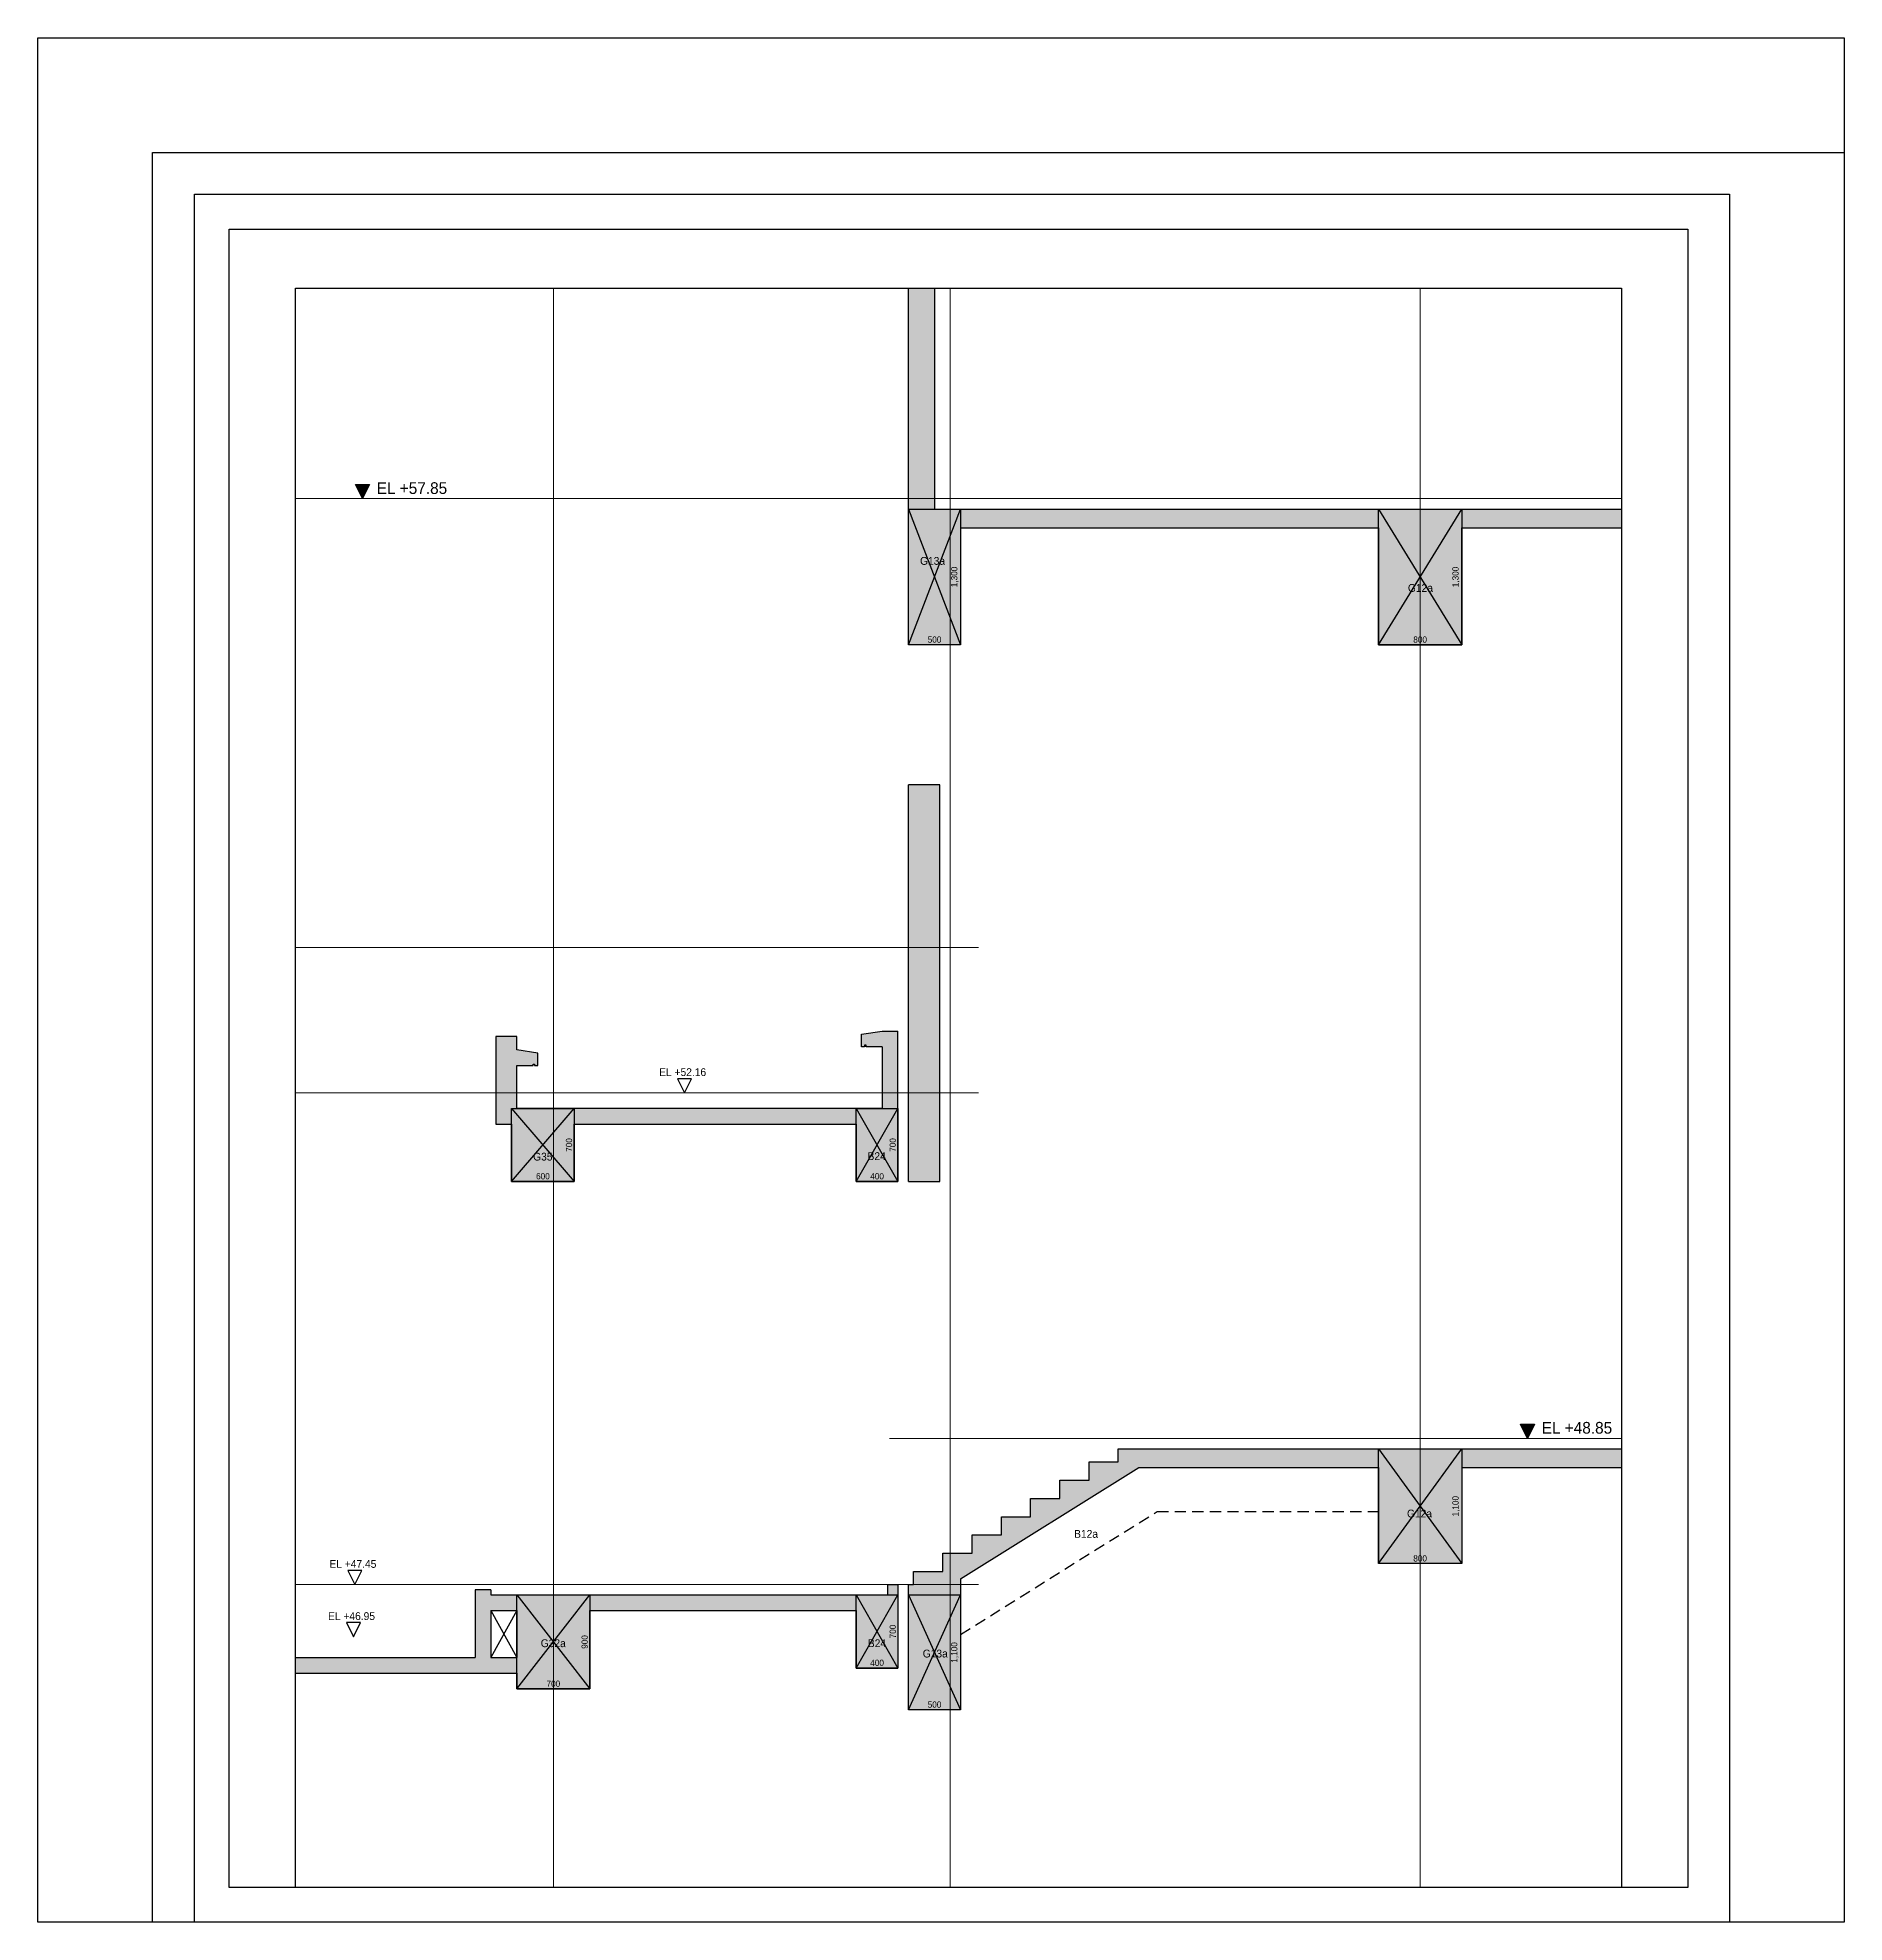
# Model space of a CAD drawing. Header units: millimetres. Extents: x 0 to 80242, y -11000 to 16050.
# Drawn here: x 62942 to 80242, y -11000 to 7050 of the extents above; entities that cross this region are included whole.
import ezdxf
from ezdxf.enums import TextEntityAlignment as Align

# ---------------------------------------------------------------- set-up
doc = ezdxf.new("R2010")
doc.units = ezdxf.units.MM
doc.header["$LTSCALE"] = 60
doc.linetypes.add('HID', pattern=[2.8, 1.8, -1])
doc.layers.get('Defpoints').update_dxf_attribs({"color": 161})
for name, color, linetype in [('A-CON', 2, 'Continuous'), ('OPEN', 1, 'HID'), ('구조SOLID', 253, 'Continuous')]:
    doc.layers.add(name, color=color, linetype=linetype)
doc.layers.add('AS-HIDLINE', color=205, linetype='Continuous', plot=False)
doc.layers.add('NOPLOT', color=191, linetype='Continuous', plot=False)
doc.layers.add('CEN', color=1, linetype='Continuous', lineweight=9)
doc.styles.add('Gdim', font='Dotum.ttf')
doc.styles.add('Gtx', font='Dotum.ttf')
doc.dimstyles.new('G-Xdim', dxfattribs={"dimscale": 30, "dimtxt": 2, "dimasz": 1, "dimexe": 1.2, "dimexo": 1.2, "dimgap": 0, "dimtad": 1, "dimdec": 1, "dimdsep": 46, "dimlunit": 6, "dimtxsty": 'Gdim', "dimcen": 1, "dimse1": 1, "dimse2": 1, "dimsd1": 1, "dimsd2": 1, "dimclrd": 1, "dimclre": 1, "dimclrt": 256, "dimadec": 0, "dimazin": 0, "dimtfac": 1, "dimtdec": 1, "dimtix": 1, "dimtmove": 2, "dimatfit": 1, "dimfxl": 0, "dimtolj": 1, "dimlwd": -1, "dimlwe": -1, "dimarcsym": 0})

msp = doc.modelspace()

# ---------------------------------------------------------------- texts
at = {"layer": 'AS-HIDLINE', "linetype": 'Continuous'}
for s, style, p in [('G13a', 'Gtx', (71511, 2039)), ('G12a', 'Gtx', (76183, 1780)), ('B24', 'Gtx', (70976, -3662)), ('G12a', 'Gdim', (76174, -7085)), ('B12a', 'Gdim', (72981, -7280)), ('G32a', 'Gtx', (67879, -8327)), ('G13a', 'Gdim', (71537, -8426))]:
    msp.add_text(s, height=75, dxfattribs=dict(at, style=style)).set_placement(p, align=Align.MIDDLE_CENTER)
at = {"layer": 'AS-HIDLINE', "color": 1, "linetype": 'Continuous', "style": 'Gtx'}
for s, p in [('G35', (67779, -3667)), ('B24', (70979, -8327))]:
    msp.add_text(s, height=75, dxfattribs=at).set_placement(p, align=Align.MIDDLE_CENTER)
at = {"layer": 'NOPLOT', "style": 'Gdim'}
for s, p in [('EL +57.85', (66188, 2680)), ('EL +48.85', (77344, -6320))]:
    msp.add_text(s, height=112.5, dxfattribs=at).set_placement(p)
at = {"layer": 'NOPLOT', "linetype": 'Continuous', "style": 'Gdim'}
for s, p in [('EL +52.16', (68893, -2895)), ('EL +47.45', (65735, -7605)), ('EL +46.95', (65722, -8105))]:
    msp.add_text(s, height=75, rotation=360, dxfattribs=at).set_placement(p)

# ---------------------------------------------------------------- blocks, each defined once
blk = doc.blocks.new('*D53')
at = {"layer": 'Defpoints', "color": 0, "linetype": 'Continuous', "transparency": 16777216}
for p in [(-470, -700), (-70, -680), (-70, -700)]:
    blk.add_point(p, dxfattribs=at)
at = {"layer": 'AS-HIDLINE', "linetype": 'Continuous', "transparency": 16777216, "insert": (-270, -650), "char_height": 60, "attachment_point": 5, "style": 'Gdim'}
blk.add_mtext('\\A1;400', dxfattribs=at)
blk = doc.blocks.new('*D54')
at = {"layer": 'Defpoints', "color": 0, "linetype": 'Continuous', "transparency": 16777216}
for p in [(-70, 0), (-90, 0), (-70, -700)]:
    blk.add_point(p, dxfattribs=at)
at = {"layer": 'AS-HIDLINE', "linetype": 'Continuous', "transparency": 16777216, "insert": (-120, -350), "char_height": 60, "attachment_point": 5, "rotation": 90, "style": 'Gdim'}
blk.add_mtext('\\A1;700', dxfattribs=at)
blk = doc.blocks.new('*D71')
at = {"layer": 'Defpoints', "color": 0, "linetype": 'Continuous', "transparency": 16777216}
for p in [(-470, -700), (130, -680), (130, -700)]:
    blk.add_point(p, dxfattribs=at)
at = {"layer": 'AS-HIDLINE', "linetype": 'Continuous', "transparency": 16777216, "insert": (-170, -650), "char_height": 60, "attachment_point": 5, "style": 'Gdim'}
blk.add_mtext('\\A1;600', dxfattribs=at)
blk = doc.blocks.new('*D72')
at = {"layer": 'Defpoints', "color": 0, "linetype": 'Continuous', "transparency": 16777216}
for p in [(130, 0), (110, 0), (130, -700)]:
    blk.add_point(p, dxfattribs=at)
at = {"layer": 'AS-HIDLINE', "linetype": 'Continuous', "transparency": 16777216, "insert": (80, -350), "char_height": 60, "attachment_point": 5, "rotation": 90, "style": 'Gdim'}
blk.add_mtext('\\A1;700', dxfattribs=at)
blk = doc.blocks.new('*D14')
at = {"layer": 'Defpoints', "color": 0, "linetype": 'Continuous', "transparency": 16777216}
for p in [(100, -1080), (-700, -1100), (100, -1100)]:
    blk.add_point(p, dxfattribs=at)
at = {"layer": 'AS-HIDLINE', "linetype": 'Continuous', "transparency": 16777216, "insert": (-300, -1050), "char_height": 60, "attachment_point": 5, "style": 'Gdim'}
blk.add_mtext('\\A1;800', dxfattribs=at)
blk = doc.blocks.new('*D15')
at = {"layer": 'Defpoints', "color": 0, "linetype": 'Continuous', "transparency": 16777216}
for p in [(100, 0), (80, 0), (100, -1100)]:
    blk.add_point(p, dxfattribs=at)
at = {"layer": 'AS-HIDLINE', "linetype": 'Continuous', "transparency": 16777216, "insert": (44, -550), "char_height": 60, "attachment_point": 5, "rotation": 90, "style": 'Gdim'}
blk.add_mtext('\\A1;1,100', dxfattribs=at)
blk = doc.blocks.new('*D17')
at = {"layer": 'Defpoints', "color": 0, "linetype": 'Continuous', "transparency": 16777216}
for p in [(0, -1080), (-500, -1100), (0, -1100)]:
    blk.add_point(p, dxfattribs=at)
at = {"layer": 'AS-HIDLINE', "linetype": 'Continuous', "transparency": 16777216, "insert": (-250, -1050), "char_height": 60, "attachment_point": 5, "style": 'Gdim'}
blk.add_mtext('\\A1;500', dxfattribs=at)
blk = doc.blocks.new('*D18')
at = {"layer": 'Defpoints', "color": 0, "linetype": 'Continuous', "transparency": 16777216}
for p in [(0, 0), (-20, 0), (0, -1100)]:
    blk.add_point(p, dxfattribs=at)
at = {"layer": 'AS-HIDLINE', "linetype": 'Continuous', "transparency": 16777216, "insert": (-56, -550), "char_height": 60, "attachment_point": 5, "rotation": 90, "style": 'Gdim'}
blk.add_mtext('\\A1;1,100', dxfattribs=at)
blk = doc.blocks.new('*D20')
at = {"layer": 'Defpoints', "color": 0, "linetype": 'Continuous', "transparency": 16777216}
for p in [(-800, -1300), (-300, -1280), (-300, -1300)]:
    blk.add_point(p, dxfattribs=at)
at = {"layer": 'AS-HIDLINE', "linetype": 'Continuous', "transparency": 16777216, "insert": (-550, -1250), "char_height": 60, "attachment_point": 5, "style": 'Gdim'}
blk.add_mtext('\\A1;500', dxfattribs=at)
blk = doc.blocks.new('*D21')
at = {"layer": 'Defpoints', "color": 0, "linetype": 'Continuous', "transparency": 16777216}
for p in [(-300, 0), (-320, 0), (-300, -1300)]:
    blk.add_point(p, dxfattribs=at)
at = {"layer": 'AS-HIDLINE', "linetype": 'Continuous', "transparency": 16777216, "insert": (-356, -650), "char_height": 60, "attachment_point": 5, "rotation": 90, "style": 'Gdim'}
blk.add_mtext('\\A1;1,300', dxfattribs=at)
blk = doc.blocks.new('*D23')
at = {"layer": 'Defpoints', "color": 0, "linetype": 'Continuous', "transparency": 16777216}
for p in [(-1100, -1300), (-300, -1280), (-300, -1300)]:
    blk.add_point(p, dxfattribs=at)
at = {"layer": 'AS-HIDLINE', "linetype": 'Continuous', "transparency": 16777216, "insert": (-700, -1250), "char_height": 60, "attachment_point": 5, "style": 'Gdim'}
blk.add_mtext('\\A1;800', dxfattribs=at)
blk = doc.blocks.new('*D24')
at = {"layer": 'Defpoints', "color": 0, "linetype": 'Continuous', "transparency": 16777216}
for p in [(-300, 0), (-320, 0), (-300, -1300)]:
    blk.add_point(p, dxfattribs=at)
at = {"layer": 'AS-HIDLINE', "linetype": 'Continuous', "transparency": 16777216, "insert": (-356, -650), "char_height": 60, "attachment_point": 5, "rotation": 90, "style": 'Gdim'}
blk.add_mtext('\\A1;1,300', dxfattribs=at)
blk = doc.blocks.new('*D32')
at = {"layer": 'Defpoints', "color": 0, "linetype": 'Continuous', "transparency": 16777216}
for p in [(-470, -700), (-70, -680), (-70, -700)]:
    blk.add_point(p, dxfattribs=at)
at = {"layer": 'AS-HIDLINE', "linetype": 'Continuous', "transparency": 16777216, "insert": (-270, -650), "char_height": 60, "attachment_point": 5, "style": 'Gdim'}
blk.add_mtext('\\A1;400', dxfattribs=at)
blk = doc.blocks.new('*D33')
at = {"layer": 'Defpoints', "color": 0, "linetype": 'Continuous', "transparency": 16777216}
for p in [(-70, 0), (-90, 0), (-70, -700)]:
    blk.add_point(p, dxfattribs=at)
at = {"layer": 'AS-HIDLINE', "linetype": 'Continuous', "transparency": 16777216, "insert": (-120, -350), "char_height": 60, "attachment_point": 5, "rotation": 90, "style": 'Gdim'}
blk.add_mtext('\\A1;700', dxfattribs=at)
blk = doc.blocks.new('*D76')
at = {"layer": 'Defpoints', "color": 0, "linetype": 'Continuous', "transparency": 16777216}
for p in [(-700, -900), (0, -880), (0, -900)]:
    blk.add_point(p, dxfattribs=at)
at = {"layer": 'AS-HIDLINE', "linetype": 'Continuous', "transparency": 16777216, "insert": (-350, -850), "char_height": 60, "attachment_point": 5, "style": 'Gdim'}
blk.add_mtext('\\A1;700', dxfattribs=at)
blk = doc.blocks.new('*D77')
at = {"layer": 'Defpoints', "color": 0, "linetype": 'Continuous', "transparency": 16777216}
for p in [(0, 0), (-20, 0), (0, -900)]:
    blk.add_point(p, dxfattribs=at)
at = {"layer": 'AS-HIDLINE', "linetype": 'Continuous', "transparency": 16777216, "insert": (-50, -450), "char_height": 60, "attachment_point": 5, "rotation": 90, "style": 'Gdim'}
blk.add_mtext('\\A1;900', dxfattribs=at)
blk = doc.blocks.new('A$C481fd194')
blk.add_hatch(color=256).paths.add_polyline_path([(375, 750), (-375, 750), (0, 0)])
blk.add_lwpolyline([(0, 0), (-375, 750), (375, 750), (0, 0)])
blk = doc.blocks.new('A$C9bc9cfba')
at = {"layer": 'NOPLOT'}
for points in [[(17400, 18150), (17400, 100), (100, 100), (100, 18150), (17400, 18150)], [(1200, 100), (1200, 17050), (17400, 17050)], [(1600, 100), (1600, 16650), (16300, 16650), (16300, 100)], [(2568, 433), (2568, 15751), (15265, 15751), (15265, 433)]]:
    blk.add_lwpolyline(points, dxfattribs=at)
blk.add_lwpolyline([(1933, 433), (1933, 16317), (15900, 16317), (15900, 433)], close=True, dxfattribs=at)
blk = doc.blocks.new('*U52')
at = {"layer": 'AS-HIDLINE', "linetype": 'Continuous'}
for p, q in [((-470.09, -700), (-70.09, 0)), ((-470.09, 0), (-70.09, -700))]:
    blk.add_line(p, q, dxfattribs=at)
blk.add_lwpolyline([(-470.09, -700), (-470.09, 0), (-70.09, 0), (-70.09, -700)], close=True, dxfattribs=at)
dim = blk.add_linear_dim(base=(-89.96, 0), p1=(-70.09, -700), p2=(-70.09, 0), angle=90, dimstyle='G-Xdim', override={"dimtxsty": 'Gdim'}, dxfattribs=at)
dim.commit()
dim.dimension.update_dxf_attribs({"geometry": '*D54', "text_midpoint": (-120.01, -350)})
dim = blk.add_linear_dim(base=(-70.09, -680.06), p1=(-470.09, -700), p2=(-70.09, -700), dimstyle='G-Xdim', override={"dimtxsty": 'Gdim'}, dxfattribs=at)
dim.commit()
dim.dimension.update_dxf_attribs({"geometry": '*D53', "text_midpoint": (-270.09, -650.02)})
blk = doc.blocks.new('*U70')
at = {"layer": 'AS-HIDLINE', "linetype": 'Continuous'}
for p, q in [((-470.09, -700), (129.91, 0)), ((-470.09, 0), (129.91, -700))]:
    blk.add_line(p, q, dxfattribs=at)
blk.add_lwpolyline([(-470.09, -700), (-470.09, 0), (129.91, 0), (129.91, -700)], close=True, dxfattribs=at)
dim = blk.add_linear_dim(base=(110.04, 0), p1=(129.91, -700), p2=(129.91, 0), angle=90, dimstyle='G-Xdim', override={"dimtxsty": 'Gdim'}, dxfattribs=at)
dim.commit()
dim.dimension.update_dxf_attribs({"geometry": '*D72', "text_midpoint": (79.99, -350)})
dim = blk.add_linear_dim(base=(129.91, -680.06), p1=(-470.09, -700), p2=(129.91, -700), dimstyle='G-Xdim', override={"dimtxsty": 'Gdim'}, dxfattribs=at)
dim.commit()
dim.dimension.update_dxf_attribs({"geometry": '*D71', "text_midpoint": (-170.09, -650.02)})
blk = doc.blocks.new('*U13')
at = {"layer": 'AS-HIDLINE', "linetype": 'Continuous'}
for p, q in [((-700, -1100), (100, 0)), ((-700, 0), (100, -1100))]:
    blk.add_line(p, q, dxfattribs=at)
blk.add_lwpolyline([(-700, -1100), (-700, 0), (100, 0), (100, -1100)], close=True, dxfattribs=at)
dim = blk.add_linear_dim(base=(80.13, 0), p1=(100, -1100), p2=(100, 0), angle=90, dimstyle='G-Xdim', override={"dimtxsty": 'Gdim'}, dxfattribs=at)
dim.commit()
dim.dimension.update_dxf_attribs({"geometry": '*D15', "text_midpoint": (44.31, -550)})
dim = blk.add_linear_dim(base=(100, -1080.06), p1=(-700, -1100), p2=(100, -1100), dimstyle='G-Xdim', override={"dimtxsty": 'Gdim'}, dxfattribs=at)
dim.commit()
dim.dimension.update_dxf_attribs({"geometry": '*D14', "text_midpoint": (-300, -1050.02)})
blk = doc.blocks.new('*U16')
at = {"layer": 'AS-HIDLINE', "linetype": 'Continuous'}
for p, q in [((-500, -1100), (0, 0)), ((-500, 0), (0, -1100))]:
    blk.add_line(p, q, dxfattribs=at)
blk.add_lwpolyline([(-500, -1100), (-500, 0), (0, 0), (0, -1100)], close=True, dxfattribs=at)
dim = blk.add_linear_dim(base=(-19.87, 0), p1=(0, -1100), p2=(0, 0), angle=90, dimstyle='G-Xdim', override={"dimtxsty": 'Gdim'}, dxfattribs=at)
dim.commit()
dim.dimension.update_dxf_attribs({"geometry": '*D18', "text_midpoint": (-55.69, -550)})
dim = blk.add_linear_dim(base=(0, -1080.06), p1=(-500, -1100), p2=(0, -1100), dimstyle='G-Xdim', override={"dimtxsty": 'Gdim'}, dxfattribs=at)
dim.commit()
dim.dimension.update_dxf_attribs({"geometry": '*D17', "text_midpoint": (-250, -1050.02)})
blk = doc.blocks.new('*U19')
at = {"layer": 'AS-HIDLINE', "linetype": 'Continuous'}
for p, q in [((-800, -1300), (-300, 0)), ((-800, 0), (-300, -1300))]:
    blk.add_line(p, q, dxfattribs=at)
blk.add_lwpolyline([(-800, -1300), (-800, 0), (-300, 0), (-300, -1300)], close=True, dxfattribs=at)
dim = blk.add_linear_dim(base=(-319.87, 0), p1=(-300, -1300), p2=(-300, 0), angle=90, dimstyle='G-Xdim', override={"dimtxsty": 'Gdim'}, dxfattribs=at)
dim.commit()
dim.dimension.update_dxf_attribs({"geometry": '*D21', "text_midpoint": (-355.69, -650)})
dim = blk.add_linear_dim(base=(-300, -1280.06), p1=(-800, -1300), p2=(-300, -1300), dimstyle='G-Xdim', override={"dimtxsty": 'Gdim'}, dxfattribs=at)
dim.commit()
dim.dimension.update_dxf_attribs({"geometry": '*D20', "text_midpoint": (-550, -1250.02)})
blk = doc.blocks.new('*U22')
at = {"layer": 'AS-HIDLINE', "linetype": 'Continuous'}
for p, q in [((-1100, -1300), (-300, 0)), ((-1100, 0), (-300, -1300))]:
    blk.add_line(p, q, dxfattribs=at)
blk.add_lwpolyline([(-1100, -1300), (-1100, 0), (-300, 0), (-300, -1300)], close=True, dxfattribs=at)
dim = blk.add_linear_dim(base=(-319.87, 0), p1=(-300, -1300), p2=(-300, 0), angle=90, dimstyle='G-Xdim', override={"dimtxsty": 'Gdim'}, dxfattribs=at)
dim.commit()
dim.dimension.update_dxf_attribs({"geometry": '*D24', "text_midpoint": (-355.69, -650)})
dim = blk.add_linear_dim(base=(-300, -1280.06), p1=(-1100, -1300), p2=(-300, -1300), dimstyle='G-Xdim', override={"dimtxsty": 'Gdim'}, dxfattribs=at)
dim.commit()
dim.dimension.update_dxf_attribs({"geometry": '*D23', "text_midpoint": (-700, -1250.02)})
blk = doc.blocks.new('*U31')
at = {"layer": 'AS-HIDLINE', "linetype": 'Continuous'}
for p, q in [((-470.09, -700), (-70.09, 0)), ((-470.09, 0), (-70.09, -700))]:
    blk.add_line(p, q, dxfattribs=at)
blk.add_lwpolyline([(-470.09, -700), (-470.09, 0), (-70.09, 0), (-70.09, -700)], close=True, dxfattribs=at)
dim = blk.add_linear_dim(base=(-89.96, 0), p1=(-70.09, -700), p2=(-70.09, 0), angle=90, dimstyle='G-Xdim', override={"dimtxsty": 'Gdim'}, dxfattribs=at)
dim.commit()
dim.dimension.update_dxf_attribs({"geometry": '*D33', "text_midpoint": (-120.01, -350)})
dim = blk.add_linear_dim(base=(-70.09, -680.06), p1=(-470.09, -700), p2=(-70.09, -700), dimstyle='G-Xdim', override={"dimtxsty": 'Gdim'}, dxfattribs=at)
dim.commit()
dim.dimension.update_dxf_attribs({"geometry": '*D32', "text_midpoint": (-270.09, -650.02)})
blk = doc.blocks.new('*U7')
at = {"layer": 'AS-HIDLINE', "linetype": 'Continuous'}
for p, q in [((-700, -900), (0, 0)), ((-700, 0), (0, -900))]:
    blk.add_line(p, q, dxfattribs=at)
blk.add_lwpolyline([(-700, -900), (-700, 0), (0, 0), (0, -900)], close=True, dxfattribs=at)
dim = blk.add_linear_dim(base=(-19.87, 0), p1=(0, -900), p2=(0, 0), angle=90, dimstyle='G-Xdim', override={"dimtxsty": 'Gdim'}, dxfattribs=at)
dim.commit()
dim.dimension.update_dxf_attribs({"geometry": '*D77', "text_midpoint": (-49.91, -450)})
dim = blk.add_linear_dim(base=(0, -880.06), p1=(-700, -900), p2=(0, -900), dimstyle='G-Xdim', override={"dimtxsty": 'Gdim'}, dxfattribs=at)
dim.commit()
dim.dimension.update_dxf_attribs({"geometry": '*D76', "text_midpoint": (-350, -850.02)})

# ---------------------------------------------------------------- hatches: boundary and pattern name
at = {"layer": '구조SOLID'}
h = msp.add_hatch(color=256, dxfattribs=at)
h.dxf.hatch_style = 1
h.paths.add_polyline_path([(71780, 2355), (75780, 2355), (75780, 1235), (76580, 1235), (76580, 2355), (78107, 2355), (78107, 2535), (71530, 2535), (71530, 4651), (71280, 4651), (71280, 1235), (71780, 1235)])
h.paths.add_polyline_path([(71580, -105), (71280, -105), (71280, -3905), (71580, -3905)])
h.paths.add_polyline_path([(71180, -2465), (71030, -2465), (70830, -2495), (70830, -2615), (70860, -2615), (70860, -2600), (70875, -2600), (70875, -2615), (71030, -2615), (71030, -3205), (67530, -3205), (67530, -2795), (67685, -2795), (67685, -2780), (67700, -2780), (67700, -2795), (67730, -2795), (67730, -2675), (67530, -2645), (67530, -2515), (67330, -2515), (67330, -3355), (67480, -3355), (67480, -3905), (68080, -3905), (68080, -3355), (70780, -3355), (70780, -3905), (71180, -3905)])
h = msp.add_hatch(color=256, dxfattribs=at)
h.dxf.hatch_style = 1
h.paths.add_polyline_path([(68230, -8015), (70780, -8015), (70780, -8565), (71180, -8565), (71180, -7765), (71080, -7765), (71080, -7865), (67280, -7865), (67280, -7815), (67130, -7815), (67130, -8465), (65410, -8465), (65410, -8615), (67530, -8615), (67530, -8765), (68230, -8765)])
h.paths.add_polyline_path([(67530, -8465), (67280, -8465), (67280, -8015), (67530, -8015)], flags=16)
h.paths.add_polyline_path([(71780, -7711), (73485, -6645), (75780, -6645), (75780, -7565), (76580, -7565), (76580, -6645), (78107, -6645), (78107, -6465), (73290, -6465), (73290, -6590), (73010, -6590), (73010, -6765), (72730, -6765), (72730, -6940), (72450, -6940), (72450, -7115), (72170, -7115), (72170, -7290), (71890, -7290), (71890, -7465), (71610, -7465), (71610, -7640), (71330, -7640), (71330, -7765), (71280, -7765), (71280, -8965), (71780, -8965)])

# ---------------------------------------------------------------- linework, layer by layer
at = {"layer": 'A-CON'}
for p, q in [((71280, 1235), (71280, 4651)), ((71530, 4651), (71530, 2535)), ((71530, 2535), (78107, 2535)), ((71780, 2355), (75780, 2355)), ((71780, 2355), (71780, 1235)), ((75780, 2355), (75780, 1235)), ((76580, 2355), (78107, 2355)), ((76580, 1235), (76580, 2355)), ((71780, 1235), (71280, 1235)), ((75780, 1235), (76580, 1235)), ((71580, -105), (71280, -105)), ((71280, -3905), (71280, -105)), ((71580, -3905), (71580, -105)), ((67530, -2515), (67330, -2515)), ((67330, -2515), (67330, -3355)), ((67530, -2645), (67530, -2515)), ((70830, -2495), (71030, -2465)), ((70830, -2615), (70830, -2495)), ((71030, -2465), (71180, -2465)), ((71180, -3905), (71180, -2465)), ((67730, -2675), (67530, -2645)), ((67730, -2795), (67730, -2675)), ((70860, -2615), (70830, -2615)), ((70875, -2600), (70860, -2600)), ((70860, -2600), (70860, -2615)), ((70875, -2615), (70875, -2600)), ((71030, -2615), (70875, -2615)), ((71030, -2615), (71030, -3205)), ((67530, -2795), (67685, -2795)), ((67530, -3205), (67530, -2795)), ((67685, -2795), (67685, -2780)), ((67685, -2780), (67700, -2780)), ((67700, -2780), (67700, -2795)), ((67700, -2795), (67730, -2795)), ((71030, -3205), (67530, -3205)), ((67330, -3355), (67480, -3355)), ((67480, -3355), (67480, -3905)), ((68080, -3355), (70780, -3355)), ((68080, -3905), (68080, -3355)), ((70780, -3355), (70780, -3905)), ((67480, -3905), (68080, -3905)), ((70780, -3905), (71180, -3905)), ((71280, -3905), (71580, -3905)), ((73290, -6465), (78107, -6465)), ((73290, -6590), (73290, -6465)), ((71780, -7711), (73485, -6645)), ((73010, -6765), (73010, -6590)), ((73010, -6590), (73290, -6590)), ((73485, -6645), (75780, -6645)), ((75780, -6645), (75780, -7565)), ((76580, -6645), (78107, -6645)), ((76580, -6645), (76580, -7565)), ((72730, -6940), (72730, -6765)), ((72730, -6765), (73010, -6765)), ((72450, -7115), (72450, -6940)), ((72450, -6940), (72730, -6940)), ((72170, -7290), (72170, -7115)), ((72170, -7115), (72450, -7115)), ((71890, -7465), (71890, -7290)), ((71890, -7290), (72170, -7290)), ((71610, -7640), (71610, -7465)), ((71610, -7465), (71890, -7465)), ((76580, -7565), (75780, -7565)), ((71330, -7765), (71330, -7640)), ((71330, -7640), (71610, -7640)), ((71780, -7711), (71780, -8965)), ((67280, -7815), (67130, -7815)), ((67130, -7815), (67130, -8465)), ((67280, -7815), (67280, -7865)), ((67280, -7865), (71080, -7865)), ((71080, -7765), (71080, -7865)), ((71080, -7765), (71180, -7765)), ((71180, -7765), (71180, -8565)), ((71280, -8965), (71280, -7765)), ((71280, -7765), (71330, -7765)), ((67280, -8015), (67530, -8015)), ((67280, -8015), (67280, -8465)), ((67530, -8015), (67530, -8465)), ((68230, -8015), (70780, -8015)), ((68230, -8765), (68230, -8015)), ((70780, -8015), (70780, -8565)), ((65410, -8465), (67130, -8465)), ((67280, -8465), (67530, -8465)), ((65410, -8615), (67530, -8615)), ((67530, -8615), (67530, -8765)), ((70780, -8565), (71180, -8565)), ((67530, -8765), (68230, -8765)), ((71780, -8965), (71280, -8965))]:
    msp.add_line(p, q, dxfattribs=at)
at = {"layer": 'AS-HIDLINE', "linetype": 'HID'}
for p, q in [((71780, -8242), (73662, -7065)), ((73662, -7065), (75780, -7065))]:
    msp.add_line(p, q, dxfattribs=at)
at = {"layer": 'CEN'}
for p, q in [((67880, 4651), (67880, -10667)), ((71680, 4651), (71680, -10667)), ((76180, 4651), (76180, -10667)), ((65410, 2635), (78107, 2635)), ((65410, -1665), (71951, -1665)), ((71951, -3055), (65410, -3055)), ((71100, -6365), (78107, -6365)), ((65410, -7765), (71951, -7765))]:
    msp.add_line(p, q, dxfattribs=at)
at = {"layer": 'NOPLOT'}
for points in [[(69137, -3055), (69204, -2920), (69069, -2920), (69137, -3055)], [(65980, -7765), (66047, -7630), (65912, -7630), (65980, -7765)], [(65966, -8265), (66033, -8130), (65898, -8130), (65966, -8265)]]:
    msp.add_lwpolyline(points, dxfattribs=at)
at = {"layer": 'OPEN', "linetype": 'Continuous'}
for p, q in [((67280, -8015), (67530, -8465)), ((67530, -8015), (67280, -8465))]:
    msp.add_line(p, q, dxfattribs=at)

# ---------------------------------------------------------------- block references
at = {"layer": 'AS-HIDLINE', "linetype": 'Continuous'}
for name, p in [('*U19', (72080, 2535)), ('*U22', (76880, 2535)), ('*U70', (67950, -3205)), ('*U31', (71250, -3205)), ('*U13', (76480, -6465)), ('*U7', (68230, -7865)), ('*U52', (71250, -7865)), ('*U16', (71780, -7865))]:
    msp.add_blockref(name, p, dxfattribs=at)
at = {"layer": 'NOPLOT'}
msp.add_blockref('A$C9bc9cfba', (62842, -11100), dxfattribs=at)
at = {"layer": 'NOPLOT', "xscale": 0.18, "yscale": 0.18, "zscale": 0.18}
for p in [(66053, 2635), (77209, -6365)]:
    msp.add_blockref('A$C481fd194', p, dxfattribs=at)

msp.set_redraw_order([(e.dxf.handle, doc.entitydb.next_handle()) for e in msp.query("TEXT MTEXT ATTDEF DIMENSION ARC_DIMENSION")])  # texts and dimensions are drawn at this point

doc.saveas('drawing.dxf')
